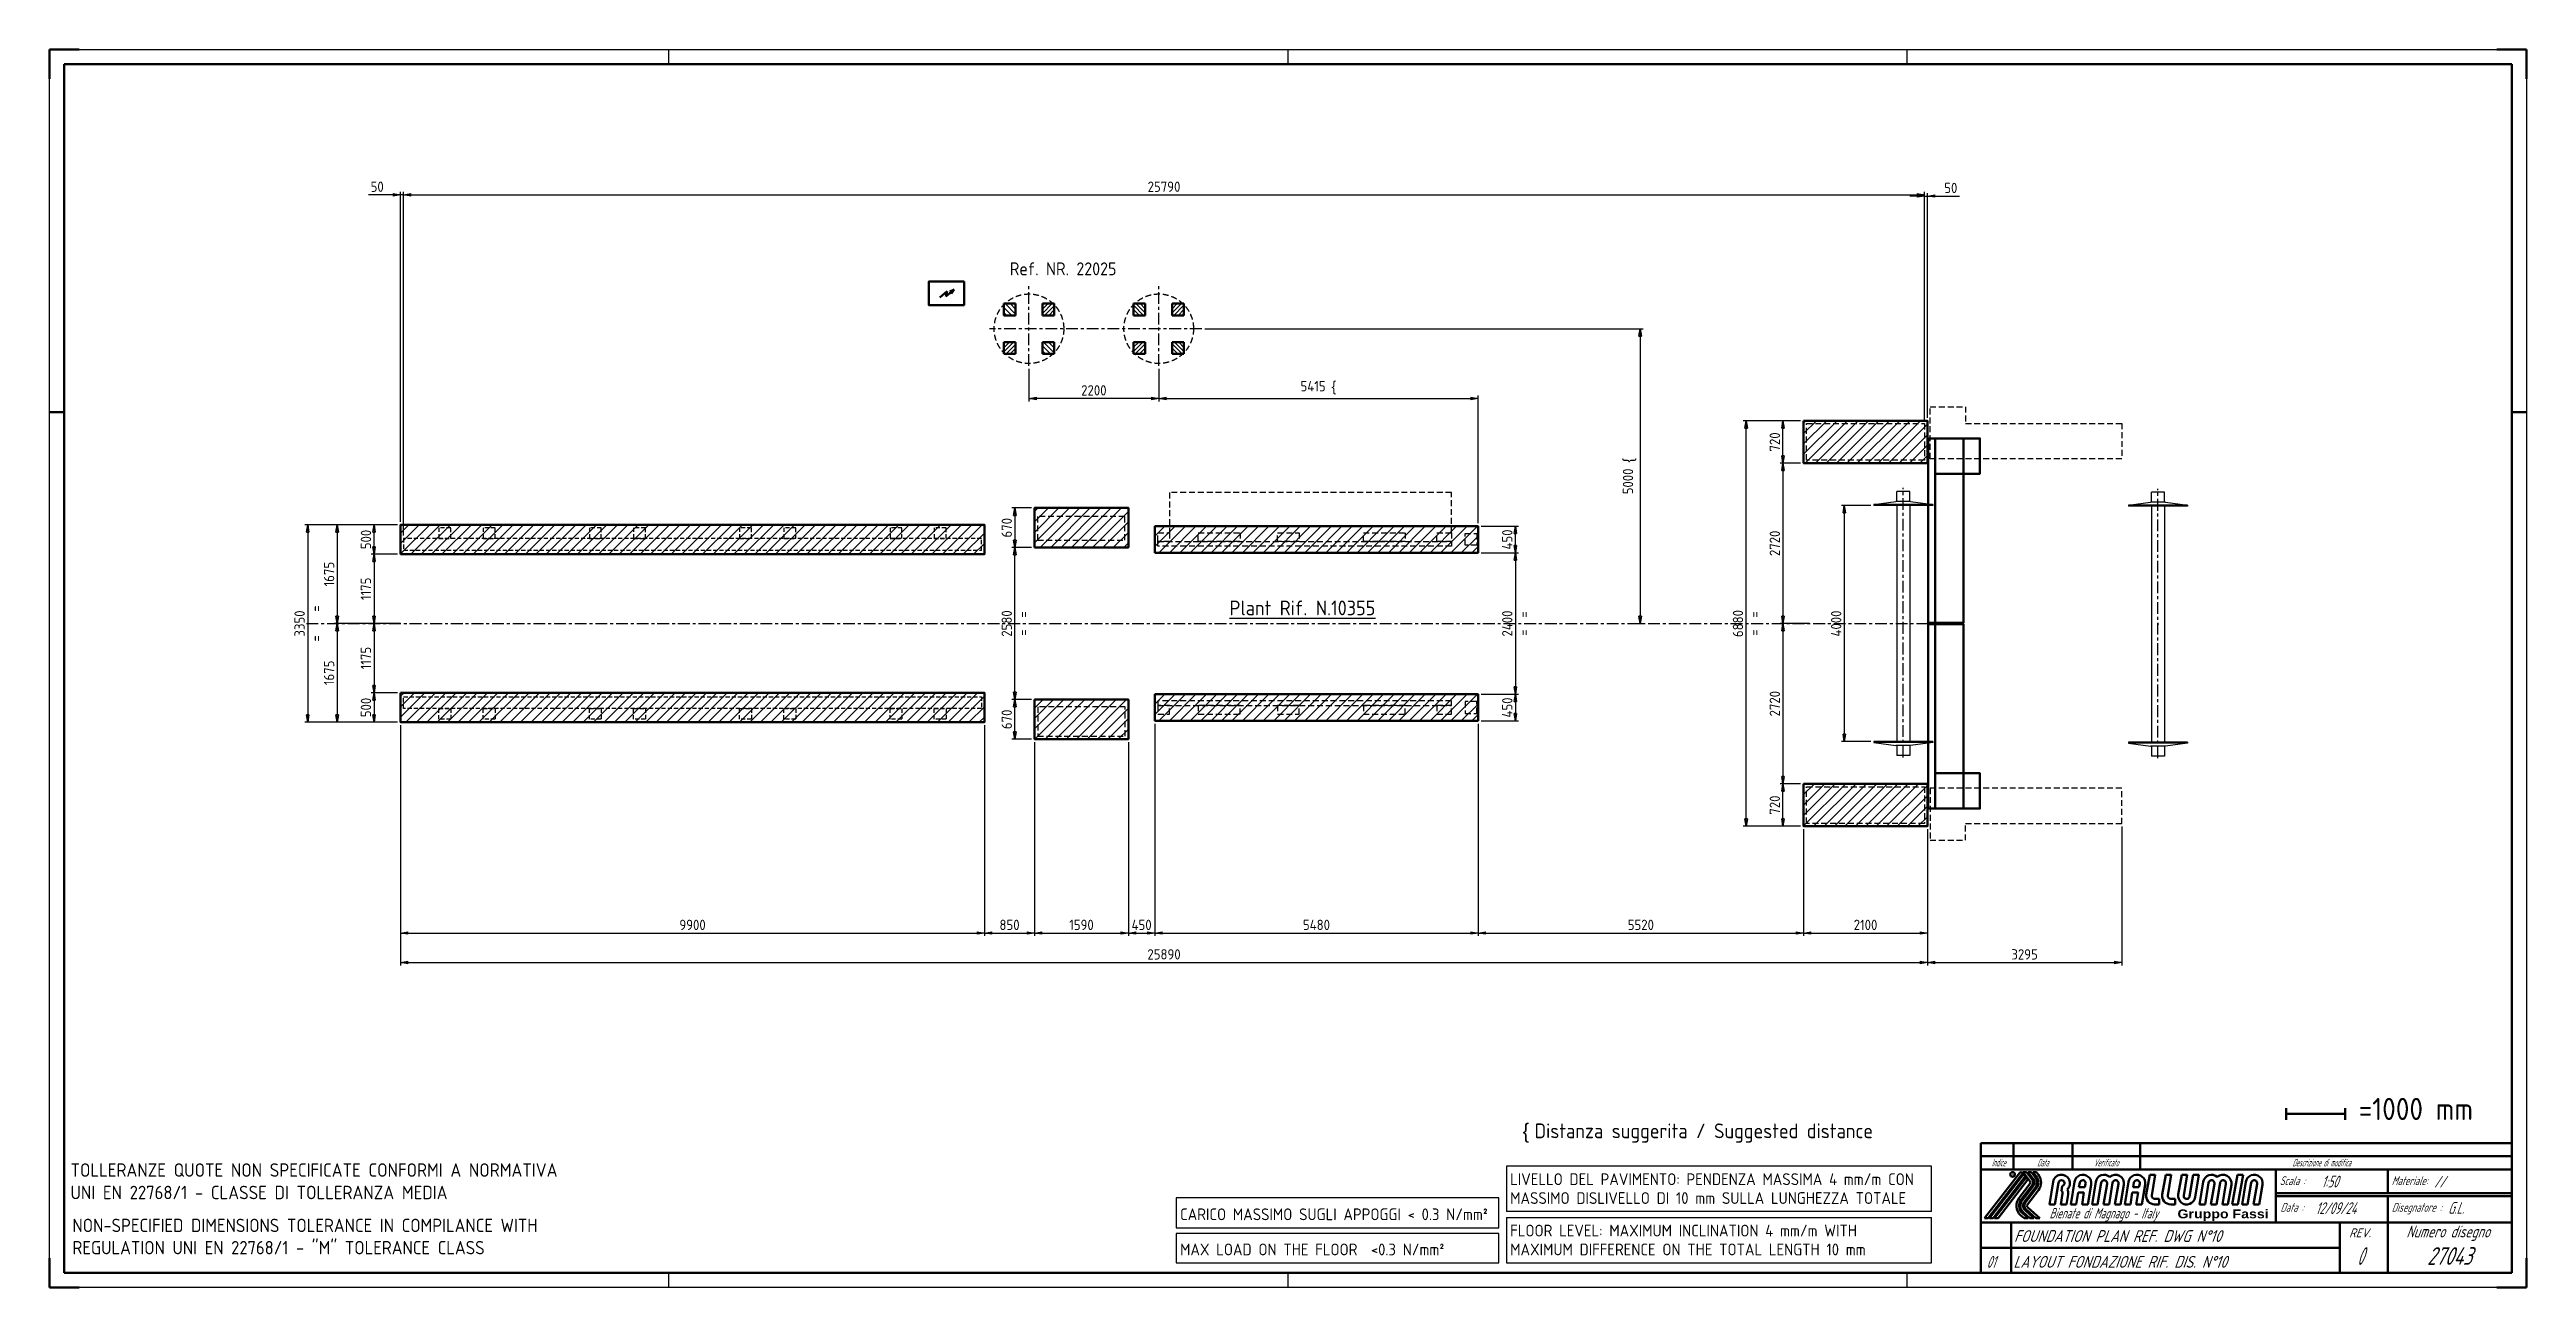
# Model space of a CAD drawing. Header units: millimetres. Extents: x 0 to 42000, y 0 to 21000.
import ezdxf
from ezdxf.enums import TextEntityAlignment as Align

# ---------------------------------------------------------------- set-up
doc = ezdxf.new("R2010")
doc.units = ezdxf.units.MM
doc.header["$LTSCALE"] = 50
for name, pattern in [('ACISOWELD', [3, 2, -1]), ('AM_ISO08W050x2', [9, 6, -0.75, 1.5, -0.75]), ('CENTER', [7, 4, -1, 1, -1]), ('DAPIANO', [0])]:
    doc.linetypes.add(name, pattern=pattern)
for name, color, linetype, lineweight in [('AM_0', 7, 'Continuous', 50), ('AM_3', 6, 'ACISOWELD', 25), ('AM_4', 3, 'Continuous', 25), ('AM_5', 3, 'Continuous', 25), ('AM_7', 4, 'CENTER', 25), ('AM_8', 1, 'Continuous', 25), ('AM_BOR', 7, 'Continuous', 50)]:
    doc.layers.add(name, color=color, linetype=linetype, lineweight=lineweight)
doc.styles.get("Standard").update_dxf_attribs({"font": 'ISOCP.SHX'})
doc.dimstyles.new('AM_ISO$0', dxfattribs={"dimtxt": 3.5, "dimasz": 2.5, "dimexe": 1, "dimexo": 1, "dimgap": 1, "dimtad": 1, "dimdsep": 46, "dimtxsty": 'Standard', "dimblk": 'CLOSED', "dimcen": 0, "dimclrd": 256, "dimclre": 256, "dimclrt": 2, "dimadec": 0, "dimazin": 2, "dimtp": 0.1, "dimtm": 0.1, "dimtfac": 0.71, "dimtmove": 0, "dimatfit": 3, "dimfxl": 0, "dimlwd": -1, "dimlwe": -1, "dimarcsym": 1})
pattern_1 = [(45, (42354.34, 22526.865), (-35.35534, 35.35534), [])]
pattern_2 = [(225, (42354.34, 22526.865), (35.35534, -35.35534), [])]

msp = doc.modelspace()

# ---------------------------------------------------------------- texts
at = {"layer": 'AM_5', "color": 2}
msp.add_text('Ref. NR. 22025', height=218.75, dxfattribs=at).set_placement((16282.953, 17170.453))
msp.add_text('%%UPlant Rif. N.10355', height=250, dxfattribs=at).set_placement((21245.205, 11527.955), align=Align.MIDDLE)
msp.add_text('=1000 mm', height=375, dxfattribs=at).set_placement((40124.887, 3028.209), align=Align.MIDDLE_CENTER)
at = {"layer": 'AM_5', "color": 2, "linetype": 'Continuous'}
for s, p in [('LIVELLO DEL PAVIMENTO: PENDENZA MASSIMA 4 mm/m CON ', (24767.454, 1736.75)), ('CARICO MASSIMO SUGLI APPOGGI < 0.3 N/mm²', (19170.185, 1141.493)), ('MASSIMO DISLIVELLO DI 10 mm SULLA LUNGHEZZA TOTALE ', (24767.454, 1416.75)), ('FLOOR LEVEL: MAXIMUM INCLINATION 4 mm/m WITH', (24767.454, 864.989)), ('MAX LOAD ON THE FLOOR  <0.3 N/mm²', (19170.185, 544.989)), ('MAXIMUM DIFFERENCE ON THE TOTAL LENGTH 10 mm ', (24767.454, 544.989))]:
    msp.add_text(s, height=200, dxfattribs=at).set_placement(p)
at = {"layer": 'AM_5', "color": 2, "insert": (27947.884, 2619.397), "char_height": 250, "width": 7920.87271, "attachment_point": 5}
msp.add_mtext('{\\Famgdt|c0;\\{ }Distanza suggerita / Suggested distance', dxfattribs=at)

# ---------------------------------------------------------------- blocks, each defined once
blk = doc.blocks.new('A2-A1')
for p, q in [((835, 415), (5, 415)), ((5, 415), (5, 5)), ((835, 5), (835, 415)), ((5, 5), (835, 5))]:
    blk.add_line(p, q)
at = {"color": 2}
for p, q in [((5, 297), (0, 297)), ((840, 297), (835, 297))]:
    blk.add_line(p, q, dxfattribs=at)
at = {"layer": 'AM_BOR'}
for p, q in [((10, 420), (0, 420)), ((0, 420), (0, 410)), ((840, 420), (830, 420)), ((840, 410), (840, 420)), ((0, 0), (0, 10)), ((840, 0), (840, 10)), ((0, 0), (10, 0)), ((840, 0), (830, 0))]:
    blk.add_line(p, q, dxfattribs=at)
at = {"layer": 'AM_BOR', "color": 1, "lineweight": 25}
for p, q in [((0, 420), (840, 420)), ((0, 0), (0, 420)), ((840, 420), (840, 0)), ((840, 0), (0, 0))]:
    blk.add_line(p, q, dxfattribs=at)
at = {"layer": 'AM_BOR', "color": 2, "lineweight": 30}
for p, q in [((210, 415), (210, 420)), ((420, 415), (420, 420)), ((630, 415), (630, 420)), ((210, 0), (210, 5)), ((420, 0), (420, 5)), ((630, 0), (630, 5))]:
    blk.add_line(p, q, dxfattribs=at)
blk = doc.blocks.new('RAMALLUMIN')
at = {"color": 7, "linetype": 'Continuous'}
for p, q in [((0, 44), (-180, 44)), ((-169, 44), (-169, 35)), ((-149, 44), (-149, 35)), ((-126, 44), (-126, 35)), ((0, 35), (-180, 35)), ((-80, 35), (-80, 17)), ((-42, 35), (-42, 27)), ((-155.54, 30.83), (-156.78, 23.17)), ((-153.69, 30.53), (-154.91, 23.17)), ((-152.3, 26.83), (-152.89, 23.17)), ((-152.41, 29.4), (-152.67, 27.78)), ((-150.46, 26.52), (-151.02, 23.17)), ((-148.31, 30.83), (-149.55, 23.17)), ((-147.08, 27.2), (-147.68, 23.17)), ((-145.06, 27.2), (-147.08, 27.2)), ((-146.45, 30.58), (-146.78, 29.06)), ((-144.76, 29.06), (-146.78, 29.06)), ((-145.06, 27.2), (-145.66, 23.17)), ((-144.49, 30.12), (-144.76, 29.06)), ((-142.63, 29.88), (-143.79, 23.17)), ((-141.08, 30.83), (-142.32, 23.17)), ((-139.23, 30.53), (-140.45, 23.17)), ((-137.24, 30.2), (-138.43, 23.17)), ((-135.34, 30.53), (-136.56, 23.17)), ((-133.36, 30.2), (-134.54, 23.17)), ((-131.51, 29.88), (-132.67, 23.17)), ((-129.96, 30.83), (-131.2, 23.17)), ((-128.73, 27.2), (-129.33, 23.17)), ((-126.71, 27.2), (-128.73, 27.2)), ((-128.11, 30.58), (-128.43, 29.06)), ((-126.41, 29.06), (-128.43, 29.06)), ((-126.71, 27.2), (-127.31, 23.17)), ((-126.14, 30.12), (-126.41, 29.06)), ((-124.28, 29.88), (-125.44, 23.17)), ((-123.93, 26.54), (-122.77, 33.25)), ((-122.77, 33.25), (-120.9, 33.25)), ((-122.08, 26.21), (-120.9, 33.25)), ((-118.5, 26.53), (-117.34, 33.25)), ((-117.34, 33.25), (-115.47, 33.25)), ((-116.65, 26.21), (-115.47, 33.25)), ((-113.07, 26.54), (-111.91, 33.25)), ((-111.91, 33.25), (-110.04, 33.25)), ((-111.22, 26.21), (-110.04, 33.25)), ((-109.24, 25.88), (-108.02, 33.25)), ((-108.02, 33.25), (-106.15, 33.25)), ((-107.39, 25.59), (-106.15, 33.25)), ((-104.64, 30.83), (-105.88, 23.17)), ((-102.79, 30.53), (-104.01, 23.17)), ((-100.81, 30.2), (-101.99, 23.17)), ((-98.91, 30.53), (-100.12, 23.17)), ((-96.92, 30.2), (-98.1, 23.17)), ((-95.07, 29.88), (-96.23, 23.17)), ((-92.96, 33.25), (-94.76, 23.17)), ((-92.96, 33.25), (-91.09, 33.25)), ((-91.09, 33.25), (-92.89, 23.17)), ((-90.18, 30.83), (-91.42, 23.17)), ((-88.33, 30.53), (-89.55, 23.17)), ((-86.35, 30.2), (-87.53, 23.17)), ((-84.5, 29.88), (-85.66, 23.17)), ((-42, 26), (-42, 0)), ((0, 17), (-180, 17)), ((-169.8, 0), (-169.8, 17)), ((-154.91, 23.17), (-156.78, 23.17)), ((-152.89, 23.17), (-151.02, 23.17)), ((-149.55, 23.17), (-147.68, 23.17)), ((-145.66, 23.17), (-143.79, 23.17)), ((-142.32, 23.17), (-140.45, 23.17)), ((-138.43, 23.17), (-136.56, 23.17)), ((-134.54, 23.17), (-132.67, 23.17)), ((-131.2, 23.17), (-129.33, 23.17)), ((-127.31, 23.17), (-125.44, 23.17)), ((-121.09, 25.04), (-119.51, 25.04)), ((-121.09, 23.17), (-119.51, 23.17)), ((-119.51, 25.04), (-119.51, 23.17)), ((-115.66, 25.04), (-114.08, 25.04)), ((-115.66, 23.17), (-114.08, 23.17)), ((-114.08, 25.04), (-114.08, 23.17)), ((-105.88, 23.17), (-104.01, 23.17)), ((-101.99, 23.17), (-100.12, 23.17)), ((-98.1, 23.17), (-96.23, 23.17)), ((-94.76, 23.17), (-92.89, 23.17)), ((-91.42, 23.17), (-89.55, 23.17)), ((-87.53, 23.17), (-85.66, 23.17)), ((-58.25, 17), (-58.25, 0))]:
    blk.add_line(p, q, dxfattribs=at)
at = {"linetype": 'DAPIANO'}
blk.add_line((-180, 44), (-180, 0), dxfattribs=at)
at = {"color": 3, "linetype": 'Continuous'}
for p, q in [((0, 39.5), (-180, 39.5)), ((-166.96, 33.81), (-178.74, 18.46)), ((-165.81, 33.8), (-177.59, 18.46)), ((-165.67, 34.09), (-164.52, 34.09)), ((-163.37, 31.08), (-165.67, 34.09)), ((-162.64, 31.63), (-164.52, 34.09)), ((-163.97, 34.09), (-162.83, 34.09)), ((-162.3, 31.9), (-163.97, 34.09)), ((-161.58, 32.45), (-162.83, 34.09)), ((-162.28, 34.09), (-161.13, 34.09)), ((-161.23, 32.72), (-162.28, 34.09)), ((-160.51, 33.27), (-161.13, 34.09)), ((-165.54, 33.45), (-177.05, 18.46)), ((-164.96, 32.7), (-175.89, 18.46)), ((-164.69, 32.34), (-175.35, 18.46)), ((-164.12, 31.59), (-174.2, 18.46)), ((-167.09, 25.36), (-163.37, 30.21)), ((-162.64, 29.66), (-166.37, 24.8)), ((-162.3, 29.39), (-166.02, 24.54)), ((-164.96, 32.7), (-165.54, 33.45)), ((-161.58, 28.83), (-165.3, 23.99)), ((-164.96, 23.72), (-161.23, 28.57)), ((-164.12, 31.59), (-164.69, 32.34)), ((-160.51, 28.01), (-164.24, 23.17)), ((0, 27), (-80, 27)), ((0, 26), (-80, 26)), ((-177.59, 18.46), (-178.74, 18.46)), ((-175.89, 18.46), (-177.05, 18.46)), ((-174.2, 18.46), (-175.35, 18.46)), ((-166.56, 19.52), (-165.39, 18.46)), ((-165.95, 20.2), (-164.03, 18.46)), ((-165.66, 20.52), (-163.38, 18.46)), ((-164.03, 18.46), (-165.39, 18.46)), ((-165.05, 21.2), (-162.02, 18.46)), ((-164.76, 21.52), (-161.38, 18.46)), ((-164.15, 22.19), (-160.02, 18.46)), ((-162.02, 18.46), (-163.38, 18.46)), ((-160.02, 18.46), (-161.38, 18.46)), ((-180, 8.5), (-58.25, 8.5))]:
    blk.add_line(p, q, dxfattribs=at)
blk.add_circle((-169.27, 33.38), 0.797, dxfattribs=at)
for centre, radius, start, end in [((-166.39, 33.38), 0.716, 37.0199, 142.98), ((-163.67, 22.73), 4.32, 142.447, 227.885), ((-163.94, 30.65), 0.714, 322.471, 37.437), ((-163.93, 30.65), 1.62, 322.481, 37.4257), ((-163.94, 30.65), 2.06, 322.479, 37.4362), ((-163.94, 30.65), 2.97, 322.454, 37.471), ((-163.94, 30.65), 3.41, 322.445, 37.4711), ((-163.94, 30.65), 4.32, 322.454, 37.4451), ((-163.67, 22.73), 3.41, 142.481, 227.842), ((-163.67, 22.73), 2.97, 142.472, 227.803), ((-163.67, 22.73), 2.06, 142.454, 227.876), ((-163.67, 22.73), 1.63, 142.445, 227.849), ((-163.67, 22.73), 0.722, 142.454, 227.902)]:
    blk.add_arc(centre, radius, start, end, dxfattribs=at)
at = {"color": 7, "linetype": 'Continuous'}
for centre, radius, start, end in [((-152.7, 30.37), 2.88, 313.405, 170.827), ((-152.7, 30.37), 1.01, 286.495, 170.628), ((-153.3, 26.99), 1.01, 350.897, 51.1434), ((-153.3, 26.99), 2.88, 350.481, 26.4345), ((-145.47, 30.37), 2.88, 350.208, 170.835), ((-145.47, 30.37), 1.01, 345.758, 168.018), ((-138.24, 30.37), 2.88, 47.375, 170.82), ((-138.24, 30.37), 1.01, 350.428, 170.643), ((-134.35, 30.37), 2.88, 350.199, 132.556), ((-134.35, 30.37), 1.01, 350.428, 170.634), ((-127.12, 30.37), 2.88, 350.208, 170.835), ((-127.12, 30.37), 1.01, 345.758, 168.018), ((-121.09, 26.05), 2.88, 170.208, 270), ((-121.09, 26.05), 1.01, 170.428, 270), ((-115.66, 26.05), 2.88, 170.218, 270), ((-115.66, 26.05), 1.01, 170.428, 270), ((-110.23, 26.05), 2.88, 170.208, 350.827), ((-110.23, 26.05), 1.01, 170.428, 350.643), ((-101.8, 30.37), 2.88, 47.375, 170.82), ((-101.8, 30.37), 1.01, 350.428, 170.634), ((-97.91, 30.37), 2.88, 350.208, 132.556), ((-97.91, 30.37), 1.01, 350.409, 170.661), ((-87.34, 30.37), 2.88, 350.218, 170.81), ((-87.34, 30.37), 1.01, 350.428, 170.643)]:
    blk.add_arc(centre, radius, start, end, dxfattribs=at)
at = {"color": 1, "linetype": 'Continuous', "oblique": 20, "width": 0.5}
for s, p in [('Indice', (-174, 36.1)), ('Data', (-159, 36.1)), ('Verificato', (-137.5, 36.1)), ('Descrizione di modifica', (-64.47, 36.1))]:
    blk.add_text(s, height=2.5, dxfattribs=at).set_placement(p, align=Align.CENTER)
at = {"color": 3, "linetype": 'Continuous'}
blk.add_text('R', height=0.864, dxfattribs=at).set_placement((-169.52, 32.95))
at = {"color": 3, "linetype": 'Continuous', "oblique": 20}
for s, height, width, p in [('Scala :', 3, 0.75, (-78.7, 29.73)), ('Materiale:', 3, 0.7, (-40.72, 29.73)), ('Bienate di Magnago - Italy', 3.5, 0.7, (-156.78, 18.44)), ('Data :', 3, 0.75, (-78.46, 20.68)), ('Disegnatore :', 3, 0.7, (-40.72, 20.68)), ('Numero disegno', 4, 0.8, (-35.74, 11.99))]:
    blk.add_text(s, height=height, dxfattribs=dict(at, width=width)).set_placement(p)
blk.add_text('REV.', height=3, dxfattribs=at).set_placement((-55.15, 12.04))
at = {"color": 2, "insert": (-113.34, 17.57), "char_height": 3, "attachment_point": 7}
blk.add_mtext('{\\fArial Black|b1|i0|c0|p34;Gruppo Fassi}', dxfattribs=at)
at = {"color": 3, "linetype": 'Continuous', "oblique": 20, "width": 0.7}
for tag, p in [('INDICE', (-174.38, 40.36)), ('DATAREV', (-158.57, 40.36)), ('VERIFICATO', (-137.17, 40.36)), ('DESCRIZMOD', (-62.08, 40.36))]:
    blk.add_attdef(tag, text='', height=2.5, dxfattribs=at).set_placement(p, align=Align.CENTER)
at = {"color": 2, "linetype": 'Continuous', "oblique": 20, "width": 0.7}
for tag, p in [('GEN-TITLE-SCA', (-64.53, 28.92)), ('MATERIALE', (-26.31, 28.88)), ('DATA', (-66.53, 19.91)), ('DISEGN.', (-21.62, 20)), ('P1', (-178.08, 10.45)), ('P2', (-178.08, 1.7))]:
    blk.add_attdef(tag, p, '', height=4, dxfattribs=at)
at = {"color": 7, "linetype": 'Continuous', "oblique": 20, "width": 0.85}
for tag, p in [('DESCRIZIONE1', (-167.25, 10.45)), ('DESCRIZIONE2', (-167.97, 1.7))]:
    blk.add_attdef(tag, p, '', height=4, dxfattribs=at)
at = {"color": 7, "linetype": 'Continuous', "oblique": 20}
for tag, width, p in [('REV', 0.55, (-51.41, 2.68)), ('DISEGNO', 0.8, (-21.14, 2.68))]:
    blk.add_attdef(tag, text='', height=6, dxfattribs=dict(at, width=width)).set_placement(p, align=Align.CENTER)
blk = doc.blocks.new('_Closed')
at = {"color": 0, "linetype": 'ByBlock', "lineweight": -2}
for p, q in [((-1, 0.17), (0, 0)), ((-1, 0.17), (-1, -0.17)), ((0, 0), (-1, -0.17)), ((0, 0), (-1, 0))]:
    blk.add_line(p, q, dxfattribs=at)
blk = doc.blocks.new('*D20')
at = {"layer": 'AM_5', "transparency": 16777216}
for p, q in [((5903, 12938), (5453, 12938)), ((5503, 12563), (5503, 12813)), ((5903, 12438), (5453, 12438))]:
    blk.add_line(p, q, dxfattribs=at)
at = {"layer": 'Defpoints', "color": 0, "transparency": 16777216}
for p in [(5503, 12938), (5953, 12938), (5953, 12438)]:
    blk.add_point(p, dxfattribs=at)
at = {"layer": 'AM_5', "transparency": 16777216, "xscale": 125, "yscale": 125, "zscale": 125}
for p, rotation in [((5503, 12938), 90), ((5503, 12438), 270)]:
    blk.add_blockref('_Closed', p, dxfattribs=dict(at, rotation=rotation))
at = {"layer": 'AM_5', "color": 2, "transparency": 16777216, "insert": (5365, 12688), "char_height": 175, "attachment_point": 5, "rotation": 90}
blk.add_mtext('500', dxfattribs=at)
blk = doc.blocks.new('*D21')
at = {"layer": 'AM_5', "transparency": 16777216}
for p, q in [((5903, 10088), (5453, 10088)), ((5503, 9963), (5503, 9713)), ((5903, 9588), (5453, 9588))]:
    blk.add_line(p, q, dxfattribs=at)
at = {"layer": 'Defpoints', "color": 0, "transparency": 16777216}
for p in [(5953, 10088), (5503, 9588), (5953, 9588)]:
    blk.add_point(p, dxfattribs=at)
at = {"layer": 'AM_5', "transparency": 16777216, "xscale": 125, "yscale": 125, "zscale": 125}
for p, rotation in [((5503, 10088), 90), ((5503, 9588), 270)]:
    blk.add_blockref('_Closed', p, dxfattribs=dict(at, rotation=rotation))
at = {"layer": 'AM_5', "color": 2, "transparency": 16777216, "insert": (5365, 9838), "char_height": 175, "attachment_point": 5, "rotation": 90}
blk.add_mtext('500', dxfattribs=at)
blk = doc.blocks.new('*D22')
at = {"layer": 'AM_5', "transparency": 16777216}
for p, q in [((5903, 12938), (4328, 12938)), ((4378, 12813), (4378, 9713)), ((5903, 9588), (4328, 9588))]:
    blk.add_line(p, q, dxfattribs=at)
at = {"layer": 'Defpoints', "color": 0, "transparency": 16777216}
for p in [(5953, 12938), (4378, 9588), (5953, 9588)]:
    blk.add_point(p, dxfattribs=at)
at = {"layer": 'AM_5', "transparency": 16777216, "xscale": 125, "yscale": 125, "zscale": 125}
for p, rotation in [((4378, 12938), 90), ((4378, 9588), 270)]:
    blk.add_blockref('_Closed', p, dxfattribs=dict(at, rotation=rotation))
at = {"layer": 'AM_5', "color": 2, "transparency": 16777216, "char_height": 175, "attachment_point": 5, "rotation": 90}
for s, insert in [('3350', (4240, 11263)), ('=    =', (4515, 11263))]:
    blk.add_mtext(s, dxfattribs=dict(at, insert=insert))
blk = doc.blocks.new('*D23')
at = {"layer": 'AM_5', "transparency": 16777216}
for p, q in [((29693, 14703), (29343, 14703)), ((29393, 14108), (29393, 14578)), ((29693, 13983), (29343, 13983))]:
    blk.add_line(p, q, dxfattribs=at)
at = {"layer": 'Defpoints', "color": 0, "transparency": 16777216}
for p in [(29393, 14703), (29743, 14703), (29743, 13983)]:
    blk.add_point(p, dxfattribs=at)
at = {"layer": 'AM_5', "transparency": 16777216, "xscale": 125, "yscale": 125, "zscale": 125}
for p, rotation in [((29393, 14703), 90), ((29393, 13983), 270)]:
    blk.add_blockref('_Closed', p, dxfattribs=dict(at, rotation=rotation))
at = {"layer": 'AM_5', "color": 2, "transparency": 16777216, "insert": (29255, 14343), "char_height": 175, "attachment_point": 5, "rotation": 90}
blk.add_mtext('720', dxfattribs=at)
blk = doc.blocks.new('*D24')
at = {"layer": 'AM_5', "transparency": 16777216}
for p, q in [((29693, 8543), (29343, 8543)), ((29393, 7948), (29393, 8418)), ((29693, 7823), (29343, 7823))]:
    blk.add_line(p, q, dxfattribs=at)
at = {"layer": 'Defpoints', "color": 0, "transparency": 16777216}
for p in [(29393, 8543), (29743, 8543), (29743, 7823)]:
    blk.add_point(p, dxfattribs=at)
at = {"layer": 'AM_5', "transparency": 16777216, "xscale": 125, "yscale": 125, "zscale": 125}
for p, rotation in [((29393, 8543), 90), ((29393, 7823), 270)]:
    blk.add_blockref('_Closed', p, dxfattribs=dict(at, rotation=rotation))
at = {"layer": 'AM_5', "color": 2, "transparency": 16777216, "insert": (29255, 8183), "char_height": 175, "attachment_point": 5, "rotation": 90}
blk.add_mtext('720', dxfattribs=at)
blk = doc.blocks.new('*D25')
at = {"layer": 'AM_5', "transparency": 16777216}
for p, q in [((29693, 14703), (28718, 14703)), ((28768, 7948), (28768, 14578)), ((29693, 7823), (28718, 7823))]:
    blk.add_line(p, q, dxfattribs=at)
at = {"layer": 'Defpoints', "color": 0, "transparency": 16777216}
for p in [(28768, 14703), (29743, 14703), (29743, 7823)]:
    blk.add_point(p, dxfattribs=at)
at = {"layer": 'AM_5', "transparency": 16777216, "xscale": 125, "yscale": 125, "zscale": 125}
for p, rotation in [((28768, 14703), 90), ((28768, 7823), 270)]:
    blk.add_blockref('_Closed', p, dxfattribs=dict(at, rotation=rotation))
at = {"layer": 'AM_5', "color": 2, "transparency": 16777216, "char_height": 175, "attachment_point": 5, "rotation": 90}
for s, insert in [('6880', (28630, 11263)), ('=  =', (28905, 11263))]:
    blk.add_mtext(s, dxfattribs=dict(at, insert=insert))
blk = doc.blocks.new('*D12')
at = {"layer": 'AM_5', "transparency": 16777216}
for p, q in [((5953, 11263), (5453, 11263)), ((5503, 11138), (5503, 10213)), ((5903, 10088), (5453, 10088))]:
    blk.add_line(p, q, dxfattribs=at)
at = {"layer": 'Defpoints', "color": 0, "transparency": 16777216}
for p in [(6003, 11263), (5503, 10088), (5953, 10088)]:
    blk.add_point(p, dxfattribs=at)
at = {"layer": 'AM_5', "transparency": 16777216, "xscale": 125, "yscale": 125, "zscale": 125}
for p, rotation in [((5503, 11263), 90), ((5503, 10088), 270)]:
    blk.add_blockref('_Closed', p, dxfattribs=dict(at, rotation=rotation))
at = {"layer": 'AM_5', "color": 2, "transparency": 16777216, "insert": (5365, 10676), "char_height": 175, "attachment_point": 5, "rotation": 90}
blk.add_mtext('1175', dxfattribs=at)
blk = doc.blocks.new('*D13')
at = {"layer": 'AM_5', "transparency": 16777216}
for p, q in [((5903, 12438), (5453, 12438)), ((5503, 12313), (5503, 11388)), ((5953, 11263), (5453, 11263))]:
    blk.add_line(p, q, dxfattribs=at)
at = {"layer": 'Defpoints', "color": 0, "transparency": 16777216}
for p in [(5953, 12438), (5503, 11263), (6003, 11263)]:
    blk.add_point(p, dxfattribs=at)
at = {"layer": 'AM_5', "transparency": 16777216, "xscale": 125, "yscale": 125, "zscale": 125}
for p, rotation in [((5503, 12438), 90), ((5503, 11263), 270)]:
    blk.add_blockref('_Closed', p, dxfattribs=dict(at, rotation=rotation))
at = {"layer": 'AM_5', "color": 2, "transparency": 16777216, "insert": (5365, 11851), "char_height": 175, "attachment_point": 5, "rotation": 90}
blk.add_mtext('1175', dxfattribs=at)
blk = doc.blocks.new('*D14')
at = {"layer": 'AM_5', "transparency": 16777216}
for p, q in [((29843, 11263), (29343, 11263)), ((29393, 11138), (29393, 8668)), ((29693, 8543), (29343, 8543))]:
    blk.add_line(p, q, dxfattribs=at)
at = {"layer": 'Defpoints', "color": 0, "transparency": 16777216}
for p in [(29893, 11263), (29393, 8543), (29743, 8543)]:
    blk.add_point(p, dxfattribs=at)
at = {"layer": 'AM_5', "transparency": 16777216, "xscale": 125, "yscale": 125, "zscale": 125}
for p, rotation in [((29393, 11263), 90), ((29393, 8543), 270)]:
    blk.add_blockref('_Closed', p, dxfattribs=dict(at, rotation=rotation))
at = {"layer": 'AM_5', "color": 2, "transparency": 16777216, "insert": (29255, 9903), "char_height": 175, "attachment_point": 5, "rotation": 90}
blk.add_mtext('2720', dxfattribs=at)
blk = doc.blocks.new('*D15')
at = {"layer": 'AM_5', "transparency": 16777216}
for p, q in [((29693, 13983), (29343, 13983)), ((29393, 13858), (29393, 11388)), ((29843, 11263), (29343, 11263))]:
    blk.add_line(p, q, dxfattribs=at)
at = {"layer": 'Defpoints', "color": 0, "transparency": 16777216}
for p in [(29743, 13983), (29393, 11263), (29893, 11263)]:
    blk.add_point(p, dxfattribs=at)
at = {"layer": 'AM_5', "transparency": 16777216, "xscale": 125, "yscale": 125, "zscale": 125}
for p, rotation in [((29393, 13983), 90), ((29393, 11263), 270)]:
    blk.add_blockref('_Closed', p, dxfattribs=dict(at, rotation=rotation))
at = {"layer": 'AM_5', "color": 2, "transparency": 16777216, "insert": (29255, 12623), "char_height": 175, "attachment_point": 5, "rotation": 90}
blk.add_mtext('2720', dxfattribs=at)
blk = doc.blocks.new('*D16')
at = {"layer": 'AM_5', "transparency": 16777216}
for p, q in [((16608, 15584), (16608, 15031)), ((18808, 15584), (18808, 15031)), ((18683, 15081), (16733, 15081))]:
    blk.add_line(p, q, dxfattribs=at)
at = {"layer": 'Defpoints', "color": 0, "transparency": 16777216}
for p in [(16608, 15634), (18808, 15634), (16608, 15081)]:
    blk.add_point(p, dxfattribs=at)
at = {"layer": 'AM_5', "transparency": 16777216, "xscale": 125, "yscale": 125, "zscale": 125, "rotation": 180}
blk.add_blockref('_Closed', (16608, 15081), dxfattribs=at)
at = {"layer": 'AM_5', "transparency": 16777216, "xscale": 125, "yscale": 125, "zscale": 125}
blk.add_blockref('_Closed', (18808, 15081), dxfattribs=at)
at = {"layer": 'AM_5', "color": 2, "transparency": 16777216, "insert": (17708, 15218), "char_height": 175, "attachment_point": 5}
blk.add_mtext('2200', dxfattribs=at)
blk = doc.blocks.new('*D17')
at = {"layer": 'AM_5', "transparency": 16777216}
for p, q in [((24273, 12463), (24906, 12463)), ((24856, 12338), (24856, 10188)), ((24273, 10063), (24906, 10063))]:
    blk.add_line(p, q, dxfattribs=at)
at = {"layer": 'Defpoints', "color": 0, "transparency": 16777216}
for p in [(24223, 12463), (24223, 10063), (24856, 10063)]:
    blk.add_point(p, dxfattribs=at)
at = {"layer": 'AM_5', "transparency": 16777216, "xscale": 125, "yscale": 125, "zscale": 125}
for p, rotation in [((24856, 12463), 90), ((24856, 10063), 270)]:
    blk.add_blockref('_Closed', p, dxfattribs=dict(at, rotation=rotation))
at = {"layer": 'AM_5', "color": 2, "transparency": 16777216, "char_height": 175, "attachment_point": 5, "rotation": 90}
for s, insert in [('2400', (24718, 11263)), ('=  =', (24993, 11263))]:
    blk.add_mtext(s, dxfattribs=dict(at, insert=insert))
blk = doc.blocks.new('*D18')
at = {"layer": 'AM_5', "transparency": 16777216}
for p, q in [((24273, 12913), (24906, 12913)), ((24856, 12588), (24856, 12788)), ((24273, 12463), (24906, 12463))]:
    blk.add_line(p, q, dxfattribs=at)
at = {"layer": 'Defpoints', "color": 0, "transparency": 16777216}
for p in [(24223, 12913), (24856, 12913), (24223, 12463)]:
    blk.add_point(p, dxfattribs=at)
at = {"layer": 'AM_5', "transparency": 16777216, "xscale": 125, "yscale": 125, "zscale": 125}
for p, rotation in [((24856, 12913), 90), ((24856, 12463), 270)]:
    blk.add_blockref('_Closed', p, dxfattribs=dict(at, rotation=rotation))
at = {"layer": 'AM_5', "color": 2, "transparency": 16777216, "insert": (24718, 12688), "char_height": 175, "attachment_point": 5, "rotation": 90}
blk.add_mtext('450', dxfattribs=at)
blk = doc.blocks.new('*D19')
at = {"layer": 'AM_5', "transparency": 16777216}
for p, q in [((24273, 10063), (24906, 10063)), ((24856, 9938), (24856, 9738)), ((24273, 9613), (24906, 9613))]:
    blk.add_line(p, q, dxfattribs=at)
at = {"layer": 'Defpoints', "color": 0, "transparency": 16777216}
for p in [(24223, 10063), (24223, 9613), (24856, 9613)]:
    blk.add_point(p, dxfattribs=at)
at = {"layer": 'AM_5', "transparency": 16777216, "xscale": 125, "yscale": 125, "zscale": 125}
for p, rotation in [((24856, 10063), 90), ((24856, 9613), 270)]:
    blk.add_blockref('_Closed', p, dxfattribs=dict(at, rotation=rotation))
at = {"layer": 'AM_5', "color": 2, "transparency": 16777216, "insert": (24718, 9838), "char_height": 175, "attachment_point": 5, "rotation": 90}
blk.add_mtext('450', dxfattribs=at)
blk = doc.blocks.new('SUBBIO 1000X4000')
at = {"layer": 'AM_4', "color": 1}
for p, q in [((-110, 2070), (-110, 2240)), ((110, 2240), (-110, 2240)), ((110, 2070), (110, 2240)), ((-500, 2020), (-125, 2070)), ((500, 2020), (-500, 2020)), ((-500, 2020), (-500, 2000)), ((500, 2000), (-500, 2000)), ((125, 2070), (-125, 2070)), ((-110, 2000), (-110, -2000)), ((110, 2000), (110, -2000)), ((125, 2070), (500, 2020)), ((500, 2020), (500, 2000)), ((500, -2000), (-500, -2000)), ((-500, -2000), (-500, -2020)), ((500, -2020), (-500, -2020)), ((-500, -2020), (-125, -2070)), ((125, -2070), (-125, -2070)), ((-110, -2070), (-110, -2240)), ((110, -2070), (110, -2240)), ((500, -2020), (125, -2070)), ((500, -2000), (500, -2020)), ((110, -2240), (-110, -2240))]:
    blk.add_line(p, q, dxfattribs=at)
at = {"layer": 'AM_7'}
blk.add_line((0, -2274), (0, 2299), dxfattribs=at)
at = {"layer": 'AM_7', "linetype": 'AM_ISO08W050x2'}
blk.add_line((12, 0), (-12, 0), dxfattribs=at)
blk = doc.blocks.new('NORME TOLL LIN INGL')
at = {"layer": 'AM_5', "color": 2}
for p, q in [((18041, 93617), (18041, 63491)), ((18041, 46613), (18041, 16714))]:
    blk.add_line(p, q, dxfattribs=at)
for s, p in [('TOLLERANZE QUOTE NON SPECIFICATE CONFORMI A NORMATIVA', (23318, 82657)), ('UNI EN 22768/1 - CLASSE DI TOLLERANZA MEDIA', (23318, 63609))]:
    blk.add_text(s, height=11404.57, dxfattribs=at).set_placement(p)
at = {"layer": 'AM_5', "color": 2, "insert": (24976, 47054), "char_height": 11318.6, "attachment_point": 1}
blk.add_mtext_dynamic_manual_height_columns('\\A1;NON-SPECIFIED DIMENSIONS TOLERANCE IN COMPILANCE WITH REGULATION UNI EN 22768/1 - "M" TOLERANCE CLASS', width=465721.68, gutter_width=56593, heights=[49505], dxfattribs=at)
blk = doc.blocks.new('*D26')
at = {"layer": 'AM_5', "transparency": 16777216}
for p, q in [((5903, 12938), (4828, 12938)), ((4878, 12813), (4878, 11388)), ((5903, 11263), (4828, 11263))]:
    blk.add_line(p, q, dxfattribs=at)
at = {"layer": 'Defpoints', "color": 0, "transparency": 16777216}
for p in [(5953, 12938), (4878, 11263), (5953, 11263)]:
    blk.add_point(p, dxfattribs=at)
at = {"layer": 'AM_5', "transparency": 16777216, "xscale": 125, "yscale": 125, "zscale": 125}
for p, rotation in [((4878, 12938), 90), ((4878, 11263), 270)]:
    blk.add_blockref('_Closed', p, dxfattribs=dict(at, rotation=rotation))
at = {"layer": 'AM_5', "color": 2, "transparency": 16777216, "insert": (4740, 12101), "char_height": 175, "attachment_point": 5, "rotation": 90}
blk.add_mtext('1675', dxfattribs=at)
blk = doc.blocks.new('*D27')
at = {"layer": 'AM_5', "transparency": 16777216}
for p, q in [((5903, 11263), (4828, 11263)), ((4878, 11138), (4878, 9713)), ((5903, 9588), (4828, 9588))]:
    blk.add_line(p, q, dxfattribs=at)
at = {"layer": 'Defpoints', "color": 0, "transparency": 16777216}
for p in [(5953, 11263), (4878, 9588), (5953, 9588)]:
    blk.add_point(p, dxfattribs=at)
at = {"layer": 'AM_5', "transparency": 16777216, "xscale": 125, "yscale": 125, "zscale": 125}
for p, rotation in [((4878, 11263), 90), ((4878, 9588), 270)]:
    blk.add_blockref('_Closed', p, dxfattribs=dict(at, rotation=rotation))
at = {"layer": 'AM_5', "color": 2, "transparency": 16777216, "insert": (4740, 10426), "char_height": 175, "attachment_point": 5, "rotation": 90}
blk.add_mtext('1675', dxfattribs=at)
blk = doc.blocks.new('*D32')
at = {"layer": 'AM_5', "transparency": 16777216}
for p, q in [((5953, 9538), (5953, 5963)), ((15853, 9538), (15853, 5963)), ((6078, 6013), (15728, 6013))]:
    blk.add_line(p, q, dxfattribs=at)
at = {"layer": 'Defpoints', "color": 0, "transparency": 16777216}
for p in [(5953, 9588), (15853, 9588), (15853, 6013)]:
    blk.add_point(p, dxfattribs=at)
at = {"layer": 'AM_5', "transparency": 16777216, "xscale": 125, "yscale": 125, "zscale": 125, "rotation": 180}
blk.add_blockref('_Closed', (5953, 6013), dxfattribs=at)
at = {"layer": 'AM_5', "transparency": 16777216, "xscale": 125, "yscale": 125, "zscale": 125}
blk.add_blockref('_Closed', (15853, 6013), dxfattribs=at)
at = {"layer": 'AM_5', "color": 2, "transparency": 16777216, "insert": (10903, 6151), "char_height": 175, "attachment_point": 5}
blk.add_mtext('9900', dxfattribs=at)
blk = doc.blocks.new('*D33')
at = {"layer": 'AM_5', "transparency": 16777216}
for p, q in [((15853, 9538), (15853, 5963)), ((16703, 9253), (16703, 5963)), ((15978, 6013), (16578, 6013))]:
    blk.add_line(p, q, dxfattribs=at)
at = {"layer": 'Defpoints', "color": 0, "transparency": 16777216}
for p in [(15853, 9588), (16703, 9303), (16703, 6013)]:
    blk.add_point(p, dxfattribs=at)
at = {"layer": 'AM_5', "transparency": 16777216, "xscale": 125, "yscale": 125, "zscale": 125, "rotation": 180}
blk.add_blockref('_Closed', (15853, 6013), dxfattribs=at)
at = {"layer": 'AM_5', "transparency": 16777216, "xscale": 125, "yscale": 125, "zscale": 125}
blk.add_blockref('_Closed', (16703, 6013), dxfattribs=at)
at = {"layer": 'AM_5', "color": 2, "transparency": 16777216, "insert": (16278, 6151), "char_height": 175, "attachment_point": 5}
blk.add_mtext('850', dxfattribs=at)
blk = doc.blocks.new('*D34')
at = {"layer": 'AM_5', "transparency": 16777216}
for p, q in [((16703, 9253), (16703, 5963)), ((18293, 9253), (18293, 5963)), ((16828, 6013), (18168, 6013))]:
    blk.add_line(p, q, dxfattribs=at)
at = {"layer": 'Defpoints', "color": 0, "transparency": 16777216}
for p in [(16703, 9303), (18293, 9303), (18293, 6013)]:
    blk.add_point(p, dxfattribs=at)
at = {"layer": 'AM_5', "transparency": 16777216, "xscale": 125, "yscale": 125, "zscale": 125, "rotation": 180}
blk.add_blockref('_Closed', (16703, 6013), dxfattribs=at)
at = {"layer": 'AM_5', "transparency": 16777216, "xscale": 125, "yscale": 125, "zscale": 125}
blk.add_blockref('_Closed', (18293, 6013), dxfattribs=at)
at = {"layer": 'AM_5', "color": 2, "transparency": 16777216, "insert": (17498, 6151), "char_height": 175, "attachment_point": 5}
blk.add_mtext('1590', dxfattribs=at)
blk = doc.blocks.new('*D35')
at = {"layer": 'AM_5', "transparency": 16777216}
for p, q in [((18293, 9253), (18293, 5963)), ((18743, 9563), (18743, 5963)), ((18418, 6013), (18618, 6013))]:
    blk.add_line(p, q, dxfattribs=at)
at = {"layer": 'Defpoints', "color": 0, "transparency": 16777216}
for p in [(18293, 9303), (18743, 9613), (18743, 6013)]:
    blk.add_point(p, dxfattribs=at)
at = {"layer": 'AM_5', "transparency": 16777216, "xscale": 125, "yscale": 125, "zscale": 125, "rotation": 180}
blk.add_blockref('_Closed', (18293, 6013), dxfattribs=at)
at = {"layer": 'AM_5', "transparency": 16777216, "xscale": 125, "yscale": 125, "zscale": 125}
blk.add_blockref('_Closed', (18743, 6013), dxfattribs=at)
at = {"layer": 'AM_5', "color": 2, "transparency": 16777216, "insert": (18518, 6151), "char_height": 175, "attachment_point": 5}
blk.add_mtext('450', dxfattribs=at)
blk = doc.blocks.new('*D36')
at = {"layer": 'AM_5', "transparency": 16777216}
for p, q in [((18743, 9563), (18743, 5963)), ((24223, 9563), (24223, 5963)), ((18868, 6013), (24098, 6013))]:
    blk.add_line(p, q, dxfattribs=at)
at = {"layer": 'Defpoints', "color": 0, "transparency": 16777216}
for p in [(18743, 9613), (24223, 9613), (24223, 6013)]:
    blk.add_point(p, dxfattribs=at)
at = {"layer": 'AM_5', "transparency": 16777216, "xscale": 125, "yscale": 125, "zscale": 125, "rotation": 180}
blk.add_blockref('_Closed', (18743, 6013), dxfattribs=at)
at = {"layer": 'AM_5', "transparency": 16777216, "xscale": 125, "yscale": 125, "zscale": 125}
blk.add_blockref('_Closed', (24223, 6013), dxfattribs=at)
at = {"layer": 'AM_5', "color": 2, "transparency": 16777216, "insert": (21483, 6151), "char_height": 175, "attachment_point": 5}
blk.add_mtext('5480', dxfattribs=at)
blk = doc.blocks.new('*D37')
at = {"layer": 'AM_5', "transparency": 16777216}
for p, q in [((24223, 9563), (24223, 5963)), ((29743, 7773), (29743, 5963)), ((24348, 6013), (29618, 6013))]:
    blk.add_line(p, q, dxfattribs=at)
at = {"layer": 'Defpoints', "color": 0, "transparency": 16777216}
for p in [(24223, 9613), (29743, 7823), (29743, 6013)]:
    blk.add_point(p, dxfattribs=at)
at = {"layer": 'AM_5', "transparency": 16777216, "xscale": 125, "yscale": 125, "zscale": 125, "rotation": 180}
blk.add_blockref('_Closed', (24223, 6013), dxfattribs=at)
at = {"layer": 'AM_5', "transparency": 16777216, "xscale": 125, "yscale": 125, "zscale": 125}
blk.add_blockref('_Closed', (29743, 6013), dxfattribs=at)
at = {"layer": 'AM_5', "color": 2, "transparency": 16777216, "insert": (26983, 6151), "char_height": 175, "attachment_point": 5}
blk.add_mtext('5520', dxfattribs=at)
blk = doc.blocks.new('*D38')
at = {"layer": 'AM_5', "transparency": 16777216}
for p, q in [((29743, 7773), (29743, 5963)), ((31843, 7773), (31843, 5963)), ((29868, 6013), (31718, 6013))]:
    blk.add_line(p, q, dxfattribs=at)
at = {"layer": 'Defpoints', "color": 0, "transparency": 16777216}
for p in [(29743, 7823), (31843, 7823), (31843, 6013)]:
    blk.add_point(p, dxfattribs=at)
at = {"layer": 'AM_5', "transparency": 16777216, "xscale": 125, "yscale": 125, "zscale": 125, "rotation": 180}
blk.add_blockref('_Closed', (29743, 6013), dxfattribs=at)
at = {"layer": 'AM_5', "transparency": 16777216, "xscale": 125, "yscale": 125, "zscale": 125}
blk.add_blockref('_Closed', (31843, 6013), dxfattribs=at)
at = {"layer": 'AM_5', "color": 2, "transparency": 16777216, "insert": (30793, 6151), "char_height": 175, "attachment_point": 5}
blk.add_mtext('2100', dxfattribs=at)
blk = doc.blocks.new('*D39')
at = {"layer": 'AM_5', "transparency": 16777216}
for p, q in [((31843, 7773), (31843, 5463)), ((35138, 7818), (35138, 5463)), ((31968, 5513), (35013, 5513))]:
    blk.add_line(p, q, dxfattribs=at)
at = {"layer": 'Defpoints', "color": 0, "transparency": 16777216}
for p in [(31843, 7823), (35138, 7868), (35138, 5513)]:
    blk.add_point(p, dxfattribs=at)
at = {"layer": 'AM_5', "transparency": 16777216, "xscale": 125, "yscale": 125, "zscale": 125, "rotation": 180}
blk.add_blockref('_Closed', (31843, 5513), dxfattribs=at)
at = {"layer": 'AM_5', "transparency": 16777216, "xscale": 125, "yscale": 125, "zscale": 125}
blk.add_blockref('_Closed', (35138, 5513), dxfattribs=at)
at = {"layer": 'AM_5', "color": 2, "transparency": 16777216, "insert": (33490, 5651), "char_height": 175, "attachment_point": 5}
blk.add_mtext('3295', dxfattribs=at)
blk = doc.blocks.new('*D40')
at = {"layer": 'AM_5', "transparency": 16777216}
for p, q in [((5953, 9538), (5953, 5463)), ((31843, 7773), (31843, 5463)), ((6078, 5513), (31718, 5513))]:
    blk.add_line(p, q, dxfattribs=at)
at = {"layer": 'Defpoints', "color": 0, "transparency": 16777216}
for p in [(5953, 9588), (31843, 7823), (31843, 5513)]:
    blk.add_point(p, dxfattribs=at)
at = {"layer": 'AM_5', "transparency": 16777216, "xscale": 125, "yscale": 125, "zscale": 125, "rotation": 180}
blk.add_blockref('_Closed', (5953, 5513), dxfattribs=at)
at = {"layer": 'AM_5', "transparency": 16777216, "xscale": 125, "yscale": 125, "zscale": 125}
blk.add_blockref('_Closed', (31843, 5513), dxfattribs=at)
at = {"layer": 'AM_5', "color": 2, "transparency": 16777216, "insert": (18898, 5651), "char_height": 175, "attachment_point": 5}
blk.add_mtext('25890', dxfattribs=at)
blk = doc.blocks.new('*D41')
at = {"layer": 'AM_5', "transparency": 16777216}
for p, q in [((5828, 18536), (5410, 18536)), ((5953, 12988), (5953, 18586)), ((6003, 18536), (5953, 18536)), ((6003, 12756), (6003, 18586)), ((6128, 18536), (6253, 18536))]:
    blk.add_line(p, q, dxfattribs=at)
at = {"layer": 'Defpoints', "color": 0, "transparency": 16777216}
for p in [(5953, 18536), (5953, 12938), (6003, 12706)]:
    blk.add_point(p, dxfattribs=at)
at = {"layer": 'AM_5', "transparency": 16777216, "xscale": 125, "yscale": 125, "zscale": 125}
blk.add_blockref('_Closed', (5953, 18536), dxfattribs=at)
at = {"layer": 'AM_5', "transparency": 16777216, "xscale": 125, "yscale": 125, "zscale": 125, "rotation": 180}
blk.add_blockref('_Closed', (6003, 18536), dxfattribs=at)
at = {"layer": 'AM_5', "color": 2, "transparency": 16777216, "insert": (5556, 18673), "char_height": 175, "attachment_point": 5}
blk.add_mtext('50', dxfattribs=at)
blk = doc.blocks.new('*D42')
at = {"layer": 'AM_5', "transparency": 16777216}
for p, q in [((6003, 12756), (6003, 18586)), ((6128, 18536), (31668, 18536)), ((31793, 14703), (31793, 18586))]:
    blk.add_line(p, q, dxfattribs=at)
at = {"layer": 'Defpoints', "color": 0, "transparency": 16777216}
for p in [(31793, 18536), (31793, 14653), (6003, 12706)]:
    blk.add_point(p, dxfattribs=at)
at = {"layer": 'AM_5', "transparency": 16777216, "xscale": 125, "yscale": 125, "zscale": 125, "rotation": 180}
blk.add_blockref('_Closed', (6003, 18536), dxfattribs=at)
at = {"layer": 'AM_5', "transparency": 16777216, "xscale": 125, "yscale": 125, "zscale": 125}
blk.add_blockref('_Closed', (31793, 18536), dxfattribs=at)
at = {"layer": 'AM_5', "color": 2, "transparency": 16777216, "insert": (18898, 18673), "char_height": 175, "attachment_point": 5}
blk.add_mtext('25790', dxfattribs=at)
blk = doc.blocks.new('*D43')
at = {"layer": 'AM_5', "transparency": 16777216}
for p, q in [((31668, 18515), (31543, 18515)), ((31793, 14703), (31793, 18565)), ((31793, 18515), (31843, 18515)), ((31843, 14753), (31843, 18565)), ((31968, 18515), (32385, 18515))]:
    blk.add_line(p, q, dxfattribs=at)
at = {"layer": 'Defpoints', "color": 0, "transparency": 16777216}
for p in [(31843, 18515), (31843, 14703), (31793, 14653)]:
    blk.add_point(p, dxfattribs=at)
at = {"layer": 'AM_5', "transparency": 16777216, "xscale": 125, "yscale": 125, "zscale": 125}
blk.add_blockref('_Closed', (31793, 18515), dxfattribs=at)
at = {"layer": 'AM_5', "transparency": 16777216, "xscale": 125, "yscale": 125, "zscale": 125, "rotation": 180}
blk.add_blockref('_Closed', (31843, 18515), dxfattribs=at)
at = {"layer": 'AM_5', "color": 2, "transparency": 16777216, "insert": (32239, 18652), "char_height": 175, "attachment_point": 5}
blk.add_mtext('50', dxfattribs=at)
blk = doc.blocks.new('*D44')
at = {"layer": 'AM_5', "transparency": 16777216}
for p, q in [((18808, 15584), (18808, 15031)), ((24223, 12963), (24223, 15131)), ((18933, 15081), (24098, 15081))]:
    blk.add_line(p, q, dxfattribs=at)
at = {"layer": 'Defpoints', "color": 0, "transparency": 16777216}
for p in [(18808, 15634), (24223, 15081), (24223, 12913)]:
    blk.add_point(p, dxfattribs=at)
at = {"layer": 'AM_5', "transparency": 16777216, "xscale": 125, "yscale": 125, "zscale": 125, "rotation": 180}
blk.add_blockref('_Closed', (18808, 15081), dxfattribs=at)
at = {"layer": 'AM_5', "transparency": 16777216, "xscale": 125, "yscale": 125, "zscale": 125}
blk.add_blockref('_Closed', (24223, 15081), dxfattribs=at)
at = {"layer": 'AM_5', "color": 2, "transparency": 16777216, "insert": (21515, 15262), "char_height": 175, "attachment_point": 5}
blk.add_mtext('5415 {\\Famgdt;\\{}', dxfattribs=at)
blk = doc.blocks.new('*D45')
at = {"layer": 'AM_5', "transparency": 16777216}
for p, q in [((19587, 16263), (27022, 16263)), ((26972, 16138), (26972, 11388)), ((26846, 11263), (27022, 11263))]:
    blk.add_line(p, q, dxfattribs=at)
at = {"layer": 'Defpoints', "color": 0, "transparency": 16777216}
for p in [(19537, 16263), (26796, 11263), (26972, 11263)]:
    blk.add_point(p, dxfattribs=at)
at = {"layer": 'AM_5', "transparency": 16777216, "xscale": 125, "yscale": 125, "zscale": 125}
for p, rotation in [((26972, 16263), 90), ((26972, 11263), 270)]:
    blk.add_blockref('_Closed', p, dxfattribs=dict(at, rotation=rotation))
at = {"layer": 'AM_5', "color": 2, "transparency": 16777216, "insert": (26791, 13763), "char_height": 175, "attachment_point": 5, "rotation": 90}
blk.add_mtext('5000 {\\Famgdt;\\{}', dxfattribs=at)
blk = doc.blocks.new('*D50')
at = {"layer": 'AM_5', "transparency": 16777216}
for p, q in [((30883, 13263), (30383, 13263)), ((30433, 13138), (30433, 9388)), ((30883, 9263), (30383, 9263))]:
    blk.add_line(p, q, dxfattribs=at)
at = {"layer": 'Defpoints', "color": 0, "transparency": 16777216}
for p in [(30933, 13263), (30433, 9263), (30933, 9263)]:
    blk.add_point(p, dxfattribs=at)
at = {"layer": 'AM_5', "transparency": 16777216, "xscale": 125, "yscale": 125, "zscale": 125}
for p, rotation in [((30433, 13263), 90), ((30433, 9263), 270)]:
    blk.add_blockref('_Closed', p, dxfattribs=dict(at, rotation=rotation))
at = {"layer": 'AM_5', "color": 2, "transparency": 16777216, "insert": (30295, 11263), "char_height": 175, "attachment_point": 5, "rotation": 90}
blk.add_mtext('4000', dxfattribs=at)
blk = doc.blocks.new('CPS16')
at = {"layer": 'AM_3', "color": 6, "ltscale": 0.7}
for points in [[(-9798, 0), (0, 0), (0, 200), (-9798, 200)], [(-9198, 200), (-8998, 200), (-8998, 380), (-9198, 380)], [(-8448, 200), (-8248, 200), (-8248, 380), (-8448, 380)], [(-6648, 200), (-6448, 200), (-6448, 380), (-6648, 380)], [(-5898, 200), (-5698, 200), (-5698, 380), (-5898, 380)], [(-4100, 200), (-3900, 200), (-3900, 380), (-4100, 380)], [(-3350, 200), (-3150, 200), (-3150, 380), (-3350, 380)], [(-1550, 200), (-1350, 200), (-1350, 380), (-1550, 380)], [(-800, 200), (-600, 200), (-600, 380), (-800, 380)], [(-9798, -2486), (0, -2486), (0, -2686), (-9798, -2686)], [(-9198, -2686), (-8998, -2686), (-8998, -2866), (-9198, -2866)], [(-8448, -2686), (-8248, -2686), (-8248, -2866), (-8448, -2866)], [(-6648, -2686), (-6448, -2686), (-6448, -2866), (-6648, -2866)], [(-5898, -2686), (-5698, -2686), (-5698, -2866), (-5898, -2866)], [(-4100, -2686), (-3900, -2686), (-3900, -2866), (-4100, -2866)], [(-3350, -2686), (-3150, -2686), (-3150, -2866), (-3350, -2866)], [(-1550, -2686), (-1350, -2686), (-1350, -2866), (-1550, -2866)], [(-800, -2686), (-600, -2686), (-600, -2866), (-800, -2866)]]:
    blk.add_lwpolyline(points, close=True, dxfattribs=at)
blk = doc.blocks.new('ASC 10')
at = {"layer": 'AM_3'}
for p, q in [((4980, 910), (200, 910)), ((200, 910), (200, 230)), ((4980, 231), (4980, 910))]:
    blk.add_line(p, q, dxfattribs=at)
at = {"layer": 'AM_3', "color": 1}
for points in [[(0, 230), (200, 230), (200, 80), (0, 80)], [(0, 80), (4980, 80), (4980, 0), (0, 0)], [(685, 230), (1395, 230), (1395, 80), (685, 80)], [(2030, 230), (2395, 230), (2395, 80), (2030, 80)], [(3485, 230), (4195, 230), (4195, 80), (3485, 80)], [(4730, 230), (4980, 230), (4980, 80), (4730, 80)], [(5210, 216), (5410, 216), (5410, 16), (5210, 16)], [(0, -2700), (4980, -2700), (4980, -2620), (0, -2620)], [(0, -2850), (200, -2850), (200, -2700), (0, -2700)], [(685, -2850), (1395, -2850), (1395, -2700), (685, -2700)], [(2030, -2850), (2395, -2850), (2395, -2700), (2030, -2700)], [(3485, -2850), (4195, -2850), (4195, -2700), (3485, -2700)], [(4730, -2850), (4980, -2850), (4980, -2700), (4730, -2700)], [(5210, -2836), (5410, -2836), (5410, -2636), (5210, -2636)]]:
    blk.add_lwpolyline(points, close=True, dxfattribs=at)
blk = doc.blocks.new('*D77')
at = {"layer": 'AM_5', "transparency": 16777216}
for p, q in [((16653, 13223), (16319, 13223)), ((16369, 13098), (16369, 12678)), ((16653, 12553), (16319, 12553))]:
    blk.add_line(p, q, dxfattribs=at)
at = {"layer": 'Defpoints', "color": 0, "transparency": 16777216}
for p in [(16703, 13223), (16369, 12553), (16703, 12553)]:
    blk.add_point(p, dxfattribs=at)
at = {"layer": 'AM_5', "transparency": 16777216, "xscale": 125, "yscale": 125, "zscale": 125}
for p, rotation in [((16369, 13223), 90), ((16369, 12553), 270)]:
    blk.add_blockref('_Closed', p, dxfattribs=dict(at, rotation=rotation))
at = {"layer": 'AM_5', "color": 2, "transparency": 16777216, "insert": (16231, 12888), "char_height": 175, "attachment_point": 5, "rotation": 90}
blk.add_mtext('670', dxfattribs=at)
blk = doc.blocks.new('*D78')
at = {"layer": 'AM_5', "transparency": 16777216}
for p, q in [((16653, 12553), (16319, 12553)), ((16369, 10098), (16369, 12428)), ((16653, 9973), (16319, 9973))]:
    blk.add_line(p, q, dxfattribs=at)
at = {"layer": 'Defpoints', "color": 0, "transparency": 16777216}
for p in [(16369, 12553), (16703, 12553), (16703, 9973)]:
    blk.add_point(p, dxfattribs=at)
at = {"layer": 'AM_5', "transparency": 16777216, "xscale": 125, "yscale": 125, "zscale": 125}
for p, rotation in [((16369, 12553), 90), ((16369, 9973), 270)]:
    blk.add_blockref('_Closed', p, dxfattribs=dict(at, rotation=rotation))
at = {"layer": 'AM_5', "color": 2, "transparency": 16777216, "char_height": 175, "attachment_point": 5, "rotation": 90}
for s, insert in [('2580', (16231, 11263)), ('=  =', (16506, 11263))]:
    blk.add_mtext(s, dxfattribs=dict(at, insert=insert))
blk = doc.blocks.new('*D79')
at = {"layer": 'AM_5', "transparency": 16777216}
for p, q in [((16653, 9973), (16319, 9973)), ((16369, 9428), (16369, 9848)), ((16653, 9303), (16319, 9303))]:
    blk.add_line(p, q, dxfattribs=at)
at = {"layer": 'Defpoints', "color": 0, "transparency": 16777216}
for p in [(16369, 9973), (16703, 9973), (16703, 9303)]:
    blk.add_point(p, dxfattribs=at)
at = {"layer": 'AM_5', "transparency": 16777216, "xscale": 125, "yscale": 125, "zscale": 125}
for p, rotation in [((16369, 9973), 90), ((16369, 9303), 270)]:
    blk.add_blockref('_Closed', p, dxfattribs=dict(at, rotation=rotation))
at = {"layer": 'AM_5', "color": 2, "transparency": 16777216, "insert": (16231, 9638), "char_height": 175, "attachment_point": 5, "rotation": 90}
blk.add_mtext('670', dxfattribs=at)
blk = doc.blocks.new('P XX')
at = {"layer": 'AM_0', "color": 3}
for p, q in [((0, -2640), (0, 490)), ((0, 490), (120, 490)), ((600, -2040), (600, -2640)), ((0, -2640), (120, -2640))]:
    blk.add_line(p, q, dxfattribs=at)
for points in [[(120, -2040), (600, -2040), (600, 490), (120, 490)], [(120, -2640), (880, -2640), (880, -2040), (120, -2040)]]:
    blk.add_lwpolyline(points, close=True, dxfattribs=at)
blk = doc.blocks.new('TC1000-4000')
at = {"layer": 'AM_3'}
for points in [[(-1640, 3390), (360, 3390), (360, 2770), (-1640, 2770)], [(-1640, -2770), (360, -2770), (360, -3390), (-1640, -3390)]]:
    blk.add_lwpolyline(points, close=True, dxfattribs=at)
for points in [[(455, 3678), (1055, 3678), (1055, 3395), (3705, 3395), (3705, 2795), (455, 2795), (455, 3678)], [(455, -3678), (1055, -3678), (1055, -3395), (3705, -3395), (3705, -2795), (455, -2795), (455, -3678)]]:
    blk.add_lwpolyline(points, dxfattribs=at)
at = {"layer": 'AM_0', "xscale": -1, "rotation": 180}
blk.add_blockref('P XX', (420, 500), dxfattribs=at)
at = {"layer": 'AM_0'}
blk.add_blockref('P XX', (420, -500), dxfattribs=at)
blk = doc.blocks.new('MARNA2400')
at = {"layer": 'AM_3'}
for points in [[(1480, 400), (0, 400), (0, 0), (1480, 0)], [(1485, -2828), (5, -2828), (5, -3323), (1485, -3323)]]:
    blk.add_lwpolyline(points, close=True, dxfattribs=at)

# ---------------------------------------------------------------- dimensions: what is measured, and where the dimension line sits
at = {"layer": 'AM_5'}
for base, p1, p2, angle, override, picture, middle in [((5952.809, 18535.602), (6002.809, 12706.431), (5952.809, 12938.433), 0, {"dimscale": 50}, '*D41', (5556.49, 18673.102)), ((31792.809, 18535.602), (6002.809, 12706.431), (31792.809, 14653.433), 0, {"dimscale": 50}, '*D42', (18897.809, 18673.119)), ((31842.809, 18514.768), (31792.809, 14653.433), (31842.809, 14703.433), 0, {"dimscale": 50}, '*D43', (32239.128, 18652.268)), ((16607.809, 15080.665), (18807.809, 15634.482), (16607.809, 15634.482), 180, {"dimscale": 50, "dimtix": 1}, '*D16', (17707.809, 15218.182)), ((29392.809, 14703.433), (29742.809, 13983.433), (29742.809, 14703.433), 90, {"dimscale": 50}, '*D23', (29255.292, 14343.433)), ((29392.809, 11263.433), (29742.809, 13983.433), (29892.809, 11263.433), 90, {"dimscale": 50, "dimtix": 1}, '*D15', (29255.292, 12623.433)), ((16368.51, 12553.433), (16702.809, 13223.433), (16702.809, 12553.433), 90, {"dimscale": 50, "dimtix": 1}, '*D77', (16231.01, 12888.433)), ((30432.809, 9263.433), (30932.809, 13263.433), (30932.809, 9263.433), 90, {"dimscale": 50}, '*D50', (30295.309, 11263.433)), ((4877.809, 11263.433), (5952.809, 12938.433), (5952.809, 11263.433), 90, {"dimscale": 50, "dimtix": 1}, '*D26', (4740.309, 12100.933)), ((5502.809, 12938.433), (5952.809, 12438.433), (5952.809, 12938.433), 90, {"dimscale": 50}, '*D20', (5365.309, 12688.433)), ((24856, 12913.433), (24222.809, 12463.433), (24222.809, 12913.433), 90, {"dimscale": 50}, '*D18', (24718.5, 12688.433)), ((5502.809, 11263.433), (5952.809, 12438.433), (6002.809, 11263.433), 90, {"dimscale": 50, "dimtix": 1}, '*D13', (5365.309, 11850.933)), ((4877.809, 9588.433), (5952.809, 11263.433), (5952.809, 9588.433), 90, {"dimscale": 50, "dimtix": 1}, '*D27', (4740.309, 10425.933)), ((5502.809, 10088.433), (6002.809, 11263.433), (5952.809, 10088.433), 90, {"dimscale": 50, "dimtix": 1}, '*D12', (5365.309, 10675.933)), ((29392.809, 8543.433), (29892.809, 11263.433), (29742.809, 8543.433), 90, {"dimscale": 50, "dimtix": 1}, '*D14', (29255.292, 9903.433)), ((5502.809, 9588.433), (5952.809, 10088.433), (5952.809, 9588.433), 90, {"dimscale": 50}, '*D21', (5365.309, 9838.433)), ((16368.51, 9973.433), (16702.809, 9303.433), (16702.809, 9973.433), 90, {"dimscale": 50, "dimtix": 1}, '*D79', (16231.01, 9638.433)), ((24856, 9613.433), (24222.809, 10063.433), (24222.809, 9613.433), 90, {"dimscale": 50}, '*D19', (24718.5, 9838.433)), ((31842.809, 5513.433), (5952.809, 9588.433), (31842.809, 7823.433), 0, {"dimscale": 50}, '*D40', (18897.809, 5650.95)), ((29392.809, 8543.433), (29742.809, 7823.433), (29742.809, 8543.433), 90, {"dimscale": 50}, '*D24', (29255.292, 8183.433))]:
    dim = msp.add_linear_dim(base=base, p1=p1, p2=p2, angle=angle, dimstyle='AM_ISO$0', override=override, dxfattribs=at)
    dim.commit()
    dim.dimension.update_dxf_attribs({"geometry": picture, "text_midpoint": middle})
for base, p1, p2, text, override, picture, middle in [((26971.939, 11263.433), (19537.411, 16263.432), (26796.263, 11263.433), '<> {\\Famgdt;\\{}', {"dimscale": 50}, '*D45', (26790.689, 13763.433)), ((28767.809, 14703.433), (29742.809, 7823.433), (29742.809, 14703.433), '<>\\X=  =', {"dimscale": 50}, '*D25', (28767.809, 11263.433)), ((4377.809, 9588.433), (5952.809, 12938.433), (5952.809, 9588.433), '<>\\X=    =', {"dimscale": 50}, '*D22', (4377.809, 11263.433)), ((16368.51, 12553.433), (16702.809, 9973.433), (16702.809, 12553.433), '<>\\X=  =', {"dimscale": 50, "dimtix": 1}, '*D78', (16368.51, 11263.433)), ((24856, 10063.433), (24222.809, 12463.433), (24222.809, 10063.433), '<>\\X=  =', {"dimscale": 50}, '*D17', (24856, 11263.433))]:
    dim = msp.add_linear_dim(base=base, p1=p1, p2=p2, angle=90, text=text, dimstyle='AM_ISO$0', override=override, dxfattribs=at)
    dim.commit()
    dim.dimension.update_dxf_attribs({"geometry": picture, "text_midpoint": middle})
dim = msp.add_linear_dim(base=(24222.809, 15080.665), p1=(18807.809, 15634.482), p2=(24222.809, 12913.433), text='<> {\\Famgdt;\\{}', dimstyle='AM_ISO$0', override={"dimscale": 50}, dxfattribs=at)
dim.commit()
dim.dimension.update_dxf_attribs({"geometry": '*D44', "text_midpoint": (21515.309, 15261.915)})
for base, p1, p2, picture, middle in [((15852.809, 6013.433), (5952.809, 9588.433), (15852.809, 9588.433), '*D32', (10902.809, 6150.933)), ((16702.809, 6013.433), (15852.809, 9588.433), (16702.809, 9303.433), '*D33', (16277.809, 6150.933)), ((18292.809, 6013.433), (16702.809, 9303.433), (18292.809, 9303.433), '*D34', (17497.809, 6150.933)), ((18742.809, 6013.433), (18292.809, 9303.433), (18742.809, 9613.433), '*D35', (18517.809, 6150.933)), ((24222.809, 6013.159), (18742.809, 9613.433), (24222.809, 9613.433), '*D36', (21482.809, 6150.659)), ((29742.809, 6013.433), (24222.809, 9613.433), (29742.809, 7823.433), '*D37', (26982.809, 6150.95)), ((31842.809, 6013.433), (29742.809, 7823.433), (31842.809, 7823.433), '*D38', (30792.809, 6150.95)), ((35137.812, 5513.433), (31842.809, 7823.433), (35137.812, 7868.43), '*D39', (33490.311, 5650.95))]:
    dim = msp.add_linear_dim(base=base, p1=p1, p2=p2, dimstyle='AM_ISO$0', override={"dimscale": 50, "dimtix": 1}, dxfattribs=at)
    dim.commit()
    dim.dimension.update_dxf_attribs({"geometry": picture, "text_midpoint": middle})

# ---------------------------------------------------------------- hatches: boundary and pattern name
at = {"layer": 'AM_8'}
h = msp.add_hatch(dxfattribs=at)
h.set_pattern_fill('_U', color=256, scale=60, angle=495, style=0, pattern_type=0)
h.set_pattern_definition([(135, (42354.34, 22526.865), (-42.42641, -42.42641), [])])
h.paths.add_polyline_path([(16180.809, 16690.432), (16180.809, 16490.432), (16380.809, 16490.432), (16380.809, 16690.432)])
h = msp.add_hatch(dxfattribs=at)
h.set_pattern_fill('_U', color=256, scale=50, angle=405, style=0, pattern_type=0)
h.set_pattern_definition(pattern_1)
h.paths.add_polyline_path([(17034.809, 16690.432), (16834.809, 16690.432), (16834.809, 16490.432), (17034.809, 16490.432)])
h = msp.add_hatch(dxfattribs=at)
h.set_pattern_fill('_U', color=256, scale=50, angle=495, style=0, pattern_type=0)
h.set_pattern_definition([(135, (42354.34, 22526.865), (-35.35534, -35.35534), [])])
h.paths.add_polyline_path([(18380.809, 16690.432), (18380.809, 16490.432), (18580.809, 16490.432), (18580.809, 16690.432)])
h = msp.add_hatch(dxfattribs=at)
h.set_pattern_fill('_U', color=256, scale=50, angle=405, style=0, pattern_type=0)
h.set_pattern_definition(pattern_1)
h.paths.add_polyline_path([(19234.809, 16690.432), (19034.809, 16690.432), (19034.809, 16490.432), (19234.809, 16490.432)])
h = msp.add_hatch(dxfattribs=at)
h.set_pattern_fill('_U', color=256, scale=50, angle=585, style=0, pattern_type=0)
h.set_pattern_definition(pattern_2)
h.paths.add_polyline_path([(16180.809, 15836.432), (16380.809, 15836.432), (16380.809, 16036.432), (16180.809, 16036.432)])
h = msp.add_hatch(dxfattribs=at)
h.set_pattern_fill('_U', color=256, scale=60, angle=315, style=0, pattern_type=0)
h.set_pattern_definition([(315, (42354.34, 22526.865), (42.42641, 42.42641), [])])
h.paths.add_polyline_path([(17034.809, 15836.432), (17034.809, 16036.432), (16834.809, 16036.432), (16834.809, 15836.432)])
h = msp.add_hatch(dxfattribs=at)
h.set_pattern_fill('_U', color=256, scale=50, angle=585, style=0, pattern_type=0)
h.set_pattern_definition(pattern_2)
h.paths.add_polyline_path([(18380.809, 15836.432), (18580.809, 15836.432), (18580.809, 16036.432), (18380.809, 16036.432)])
h = msp.add_hatch(dxfattribs=at)
h.set_pattern_fill('_U', color=256, scale=50, angle=315, style=0, pattern_type=0)
h.set_pattern_definition([(315, (42354.34, 22526.865), (35.35534, 35.35534), [])])
h.paths.add_polyline_path([(19234.809, 15836.432), (19234.809, 16036.432), (19034.809, 16036.432), (19034.809, 15836.432)])
h = msp.add_hatch(dxfattribs=at)
h.set_pattern_fill('_U', color=256, scale=125, angle=45, style=0, pattern_type=0)
h.set_pattern_definition([(45, (-5103.72, 500), (-88.38835, 88.38835), [])])
h.paths.add_polyline_path([(29742.809, 13983.433), (31842.809, 13983.433), (31842.809, 14703.433), (29742.809, 14703.433)])
h = msp.add_hatch(dxfattribs=at)
h.set_pattern_fill('_U', color=256, scale=125, angle=45, style=0, pattern_type=0)
h.set_pattern_definition([(45, (-3808.72, -100), (-88.38835, 88.38835), [])])
h.paths.add_polyline_path([(16707.809, 12553.433), (18292.809, 12553.433), (18292.809, 13223.433), (16707.809, 13223.433)])
h = msp.add_hatch(dxfattribs=at)
h.set_pattern_fill('_U', color=256, scale=125, angle=45, style=0, pattern_type=0)
h.set_pattern_definition([(45, (-2543.56, -118), (-88.38835, 88.38835), [])])
h.paths.add_polyline_path([(5952.809, 12438.433), (15852.809, 12438.433), (15852.809, 12938.433), (5952.809, 12938.433)])
h = msp.add_hatch(dxfattribs=at)
h.set_pattern_fill('_U', color=256, scale=125, angle=45, style=0, pattern_type=0)
h.set_pattern_definition([(45, (-3413.72, -40), (-88.38835, 88.38835), [])])
h.paths.add_polyline_path([(24222.809, 12463.433), (18742.809, 12463.433), (18742.809, 12913.433), (24222.809, 12913.433)])
h = msp.add_hatch(dxfattribs=at)
h.set_pattern_fill('_U', color=256, scale=125, angle=45, style=0, pattern_type=0)
h.set_pattern_definition([(45, (-2543.56, 118), (-88.38835, 88.38835), [])])
h.paths.add_polyline_path([(5952.809, 9588.433), (15852.809, 9588.433), (15852.809, 10088.433), (5952.809, 10088.433)])
h = msp.add_hatch(dxfattribs=at)
h.set_pattern_fill('_U', color=256, scale=125, angle=45, style=0, pattern_type=0)
h.set_pattern_definition([(45, (-3808.72, 100), (-88.38835, 88.38835), [])])
h.paths.add_polyline_path([(18292.809, 9303.433), (18292.809, 9973.433), (16707.809, 9973.433), (16707.809, 9303.433)])
h = msp.add_hatch(dxfattribs=at)
h.set_pattern_fill('_U', color=256, scale=125, angle=45, style=0, pattern_type=0)
h.set_pattern_definition([(45, (-3413.72, -2890), (-88.38835, 88.38835), [])])
h.paths.add_polyline_path([(24222.809, 9613.433), (18742.809, 9613.433), (18742.809, 10063.433), (24222.809, 10063.433)])
h = msp.add_hatch(dxfattribs=at)
h.set_pattern_fill('_U', color=256, scale=125, angle=45, style=0, pattern_type=0)
h.set_pattern_definition([(45, (-5103.72, -500), (-88.38835, 88.38835), [])])
h.paths.add_polyline_path([(29742.809, 7823.433), (31842.809, 7823.433), (31842.809, 8543.433), (29742.809, 8543.433)])

# ---------------------------------------------------------------- linework, layer by layer
at = {"layer": 'AM_0', "color": 2}
for p, q in [((15097.398, 16795.948), (15221.42, 16898.556)), ((15197.183, 16810.953), (15340.744, 16926.515)), ((15221.42, 16898.556), (15197.183, 16810.953)), ((15340.744, 16926.515), (15266.787, 16896.307)), ((15266.787, 16896.307), (15281.111, 16878.512)), ((15295.435, 16860.718), (15281.111, 16878.512)), ((15340.744, 16926.515), (15295.435, 16860.718))]:
    msp.add_line(p, q, dxfattribs=at)
at = {"layer": 'AM_0', "color": 7, "linetype": 'Continuous'}
for p, q in [((16180.809, 16690.432), (16380.809, 16690.432)), ((16180.809, 16490.432), (16180.809, 16690.432)), ((16180.809, 16490.432), (16380.809, 16490.432)), ((16380.809, 16490.432), (16380.809, 16690.432)), ((16834.809, 16690.432), (16834.809, 16490.432)), ((16834.809, 16690.432), (17034.809, 16690.432)), ((16834.809, 16490.432), (17034.809, 16490.432)), ((17034.809, 16690.432), (17034.809, 16490.432)), ((18380.809, 16690.432), (18580.809, 16690.432)), ((18380.809, 16490.432), (18380.809, 16690.432)), ((18380.809, 16490.432), (18580.809, 16490.432)), ((18580.809, 16490.432), (18580.809, 16690.432)), ((19034.809, 16690.432), (19034.809, 16490.432)), ((19034.809, 16690.432), (19234.809, 16690.432)), ((19034.809, 16490.432), (19234.809, 16490.432)), ((19234.809, 16690.432), (19234.809, 16490.432)), ((16380.809, 16036.432), (16180.809, 16036.432)), ((16180.809, 15836.432), (16180.809, 16036.432)), ((16380.809, 15836.432), (16380.809, 16036.432)), ((17034.809, 16036.432), (16834.809, 16036.432)), ((16834.809, 16036.432), (16834.809, 15836.432)), ((17034.809, 16036.432), (17034.809, 15836.432)), ((18580.809, 16036.432), (18380.809, 16036.432)), ((18380.809, 15836.432), (18380.809, 16036.432)), ((18580.809, 15836.432), (18580.809, 16036.432)), ((19234.809, 16036.432), (19034.809, 16036.432)), ((19034.809, 16036.432), (19034.809, 15836.432)), ((19234.809, 16036.432), (19234.809, 15836.432)), ((16380.809, 15836.432), (16180.809, 15836.432)), ((17034.809, 15836.432), (16834.809, 15836.432)), ((18580.809, 15836.432), (18380.809, 15836.432)), ((19234.809, 15836.432), (19034.809, 15836.432))]:
    msp.add_line(p, q, dxfattribs=at)
at = {"layer": 'AM_0'}
for p, q in [((37925.37, 2844.17), (37925.37, 3044.17)), ((37925.37, 2944.17), (38925.37, 2944.17)), ((38925.37, 2844.17), (38925.37, 3044.17))]:
    msp.add_line(p, q, dxfattribs=at)
at = {"layer": 'AM_0', "color": 2}
msp.add_lwpolyline([(15507.809, 17063.43), (14907.809, 17063.43), (14907.809, 16663.43), (15507.809, 16663.43)], close=True, dxfattribs=at)
at = {"layer": 'AM_0'}
for points in [[(29742.809, 14703.433), (31842.809, 14703.433), (31842.809, 13983.433), (29742.809, 13983.433)], [(16702.809, 12553.433), (18292.809, 12553.433), (18292.809, 13223.433), (16702.809, 13223.433)], [(5952.809, 12438.433), (15852.809, 12438.433), (15852.809, 12938.433), (5952.809, 12938.433)], [(18742.809, 12463.433), (24222.809, 12463.433), (24222.809, 12913.433), (18742.809, 12913.433)], [(5952.809, 10088.433), (15852.809, 10088.433), (15852.809, 9588.433), (5952.809, 9588.433)], [(16702.809, 9973.433), (18292.809, 9973.433), (18292.809, 9303.433), (16702.809, 9303.433)], [(18742.809, 10063.433), (24222.809, 10063.433), (24222.809, 9613.433), (18742.809, 9613.433)], [(29742.809, 8543.433), (31842.809, 8543.433), (31842.809, 7823.433), (29742.809, 7823.433)]]:
    msp.add_lwpolyline(points, close=True, dxfattribs=at)
at = {"layer": 'AM_3', "color": 1}
for centre in [(16607.809, 16263.432), (18807.809, 16263.432)]:
    msp.add_circle(centre, 590, dxfattribs=at)
at = {"layer": 'AM_5', "color": 3, "linetype": 'Continuous'}
for p, q in [((31911.452, 2060.511), (24703.454, 2060.511)), ((24703.454, 2060.511), (24703.454, 1288.75)), ((31911.452, 1288.75), (31911.452, 2060.511)), ((24574.826, 1519.374), (19106.185, 1519.374)), ((19106.185, 1519.374), (19106.185, 1013.493)), ((24574.826, 1013.493), (24574.826, 1519.374)), ((31911.452, 1288.75), (24703.454, 1288.75)), ((19106.185, 1013.493), (24574.826, 1013.493)), ((24574.826, 913.493), (19106.185, 913.493)), ((19106.185, 913.493), (19106.185, 416.989)), ((24574.826, 416.989), (24574.826, 913.493)), ((24703.454, 1188.75), (31911.452, 1188.75)), ((24703.454, 1188.75), (24703.454, 416.989)), ((31911.452, 416.989), (31911.452, 1188.75)), ((19106.185, 416.989), (24574.826, 416.989)), ((24703.454, 416.989), (31911.452, 416.989))]:
    msp.add_line(p, q, dxfattribs=at)
at = {"layer": 'AM_7'}
for p, q in [((16607.809, 15634.482), (16607.809, 16992.305)), ((18807.809, 15634.482), (18807.809, 17011.342)), ((19537.411, 16263.432), (15936.919, 16263.432)), ((4355.991, 11263.433), (31942.809, 11263.433))]:
    msp.add_line(p, q, dxfattribs=at)

# ---------------------------------------------------------------- block references
at = {"layer": 'AM_0', "lineweight": 0, "xscale": 50, "yscale": 50, "zscale": 50}
msp.add_blockref('A2-A1', (0, 0), dxfattribs=at)
at = {"layer": 'AM_0'}
for name, p in [('TC1000-4000', (31432.809, 11263.433)), ('ASC 10', (18792.809, 12573.44)), ('SUBBIO 1000X4000', (31432.809, 11263.433)), ('SUBBIO 1000X4000', (35751.962, 11251.153)), ('MARNA2400', (16751.809, 12677.433)), ('CPS16', (15801.806, 12506.478))]:
    msp.add_blockref(name, p, dxfattribs=at)
at = {"layer": 'AM_0', "xscale": 0.02, "yscale": 0.02, "zscale": 0.02}
msp.add_blockref('NORME TOLL LIN INGL', (-110.817, 225.059), dxfattribs=at)
at = {"layer": 'AM_0', "lineweight": 0}
ref = msp.add_blockref('RAMALLUMIN', (41750, 250), dxfattribs=dict(at, xscale=50, yscale=50, zscale=50))
ref.add_attrib('MATERIALE', '//', (40434.544, 1693.981), dxfattribs={"layer": '0', "color": 2, "linetype": 'Continuous', "height": 200, "oblique": 20, "width": 0.7})
ref.add_attrib('DISEGN.', 'G.L.', (40668.984, 1249.987), dxfattribs={"layer": '0', "color": 2, "linetype": 'Continuous', "height": 200, "oblique": 20, "width": 0.7})
ref.add_attrib('DISEGNO', '27043', dxfattribs={"layer": '0', "color": 7, "linetype": 'Continuous', "height": 300, "oblique": 20, "width": 0.8}).set_placement((40692.913, 383.842), align=Align.CENTER)
ref.add_attrib('GEN-TITLE-SCA', '1:50', (38523.61, 1696.073), dxfattribs={"layer": '0', "color": 2, "linetype": 'Continuous', "height": 200, "oblique": 20, "width": 0.7})
ref.add_attrib('DATA', '12/09/24', (38423.61, 1245.483), dxfattribs={"layer": '0', "color": 2, "linetype": 'Continuous', "height": 200, "oblique": 20, "width": 0.7})
ref.add_attrib('REV', '0', dxfattribs={"layer": '0', "color": 7, "linetype": 'Continuous', "height": 300, "oblique": 20, "width": 0.55}).set_placement((39179.409, 383.842), align=Align.CENTER)
ref.add_attrib('P2', '01', (32846.029, 334.944), dxfattribs={"layer": '0', "color": 2, "linetype": 'Continuous', "height": 200, "oblique": 20, "width": 0.7})
ref.add_attrib('DESCRIZIONE2', 'LAYOUT FONDAZIONE RIF. DIS. N°10', (33300.919, 334.944), dxfattribs={"layer": '0', "color": 2, "linetype": 'Continuous', "height": 200, "oblique": 20, "width": 0.9})
ref.add_attrib('DESCRIZIONE1', 'FOUNDATION PLAN REF. DWG N°10', (33310.182, 772.36), dxfattribs={"layer": '0', "color": 2, "linetype": 'Continuous', "height": 200, "oblique": 20, "width": 0.9})

msp.set_redraw_order([(e.dxf.handle, doc.entitydb.next_handle()) for e in msp.query("TEXT MTEXT ATTDEF DIMENSION ARC_DIMENSION")])  # texts and dimensions are drawn at this point

doc.saveas('drawing.dxf')
